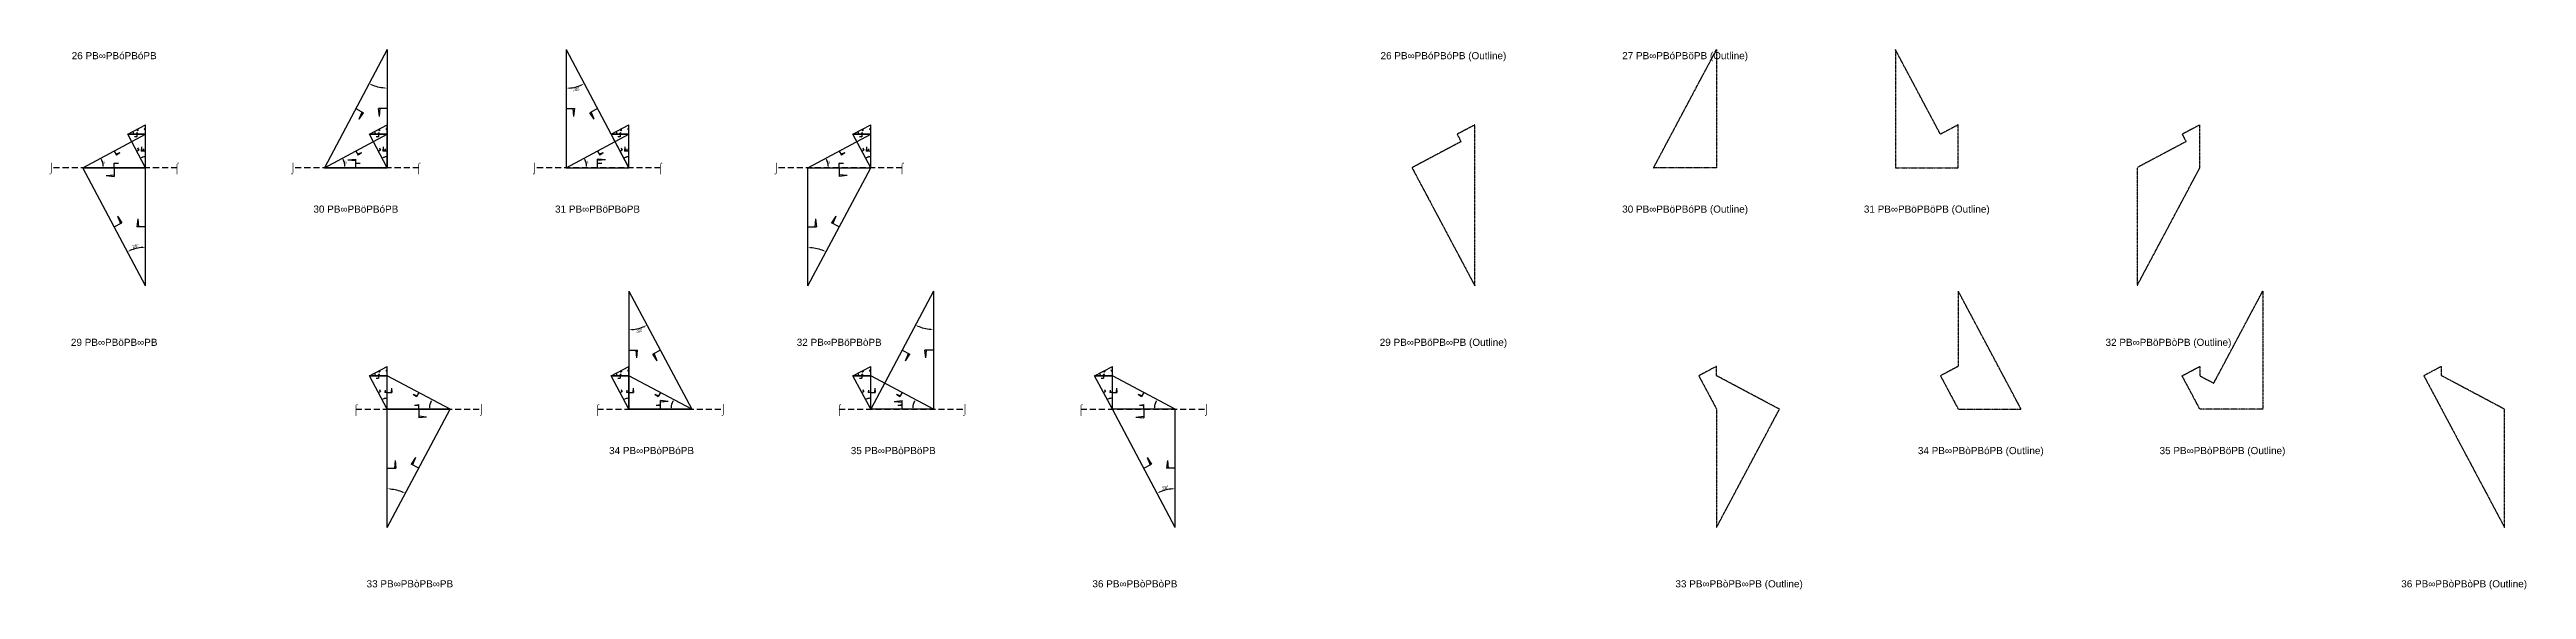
# Model space of a CAD drawing. Header units: millimetres. Extents: x 119083 to 3119777, y -5668141 to 24518.
# Drawn here: x 472584 to 2561903, y -2610202 to -2154372 of the extents above; entities that cross this region are included whole.
import ezdxf
from ezdxf.enums import TextEntityAlignment as Align

# ---------------------------------------------------------------- set-up
doc = ezdxf.new("R2010")
doc.units = ezdxf.units.MM
doc.header["$PDMODE"] = 35
doc.linetypes.add('DASHED', pattern=[19.05, 12.7, -6.35])
for name, color, linetype in [('BASE', 170, 'Continuous'), ('HYPOTENUSE', 20, 'Continuous'), ('PERPENDICULAR', 90, 'Continuous')]:
    doc.layers.add(name, color=color, linetype=linetype)
doc.styles.add('Arial', font='arial_0.ttf')
doc.dimstyles.new('ISO-25', dxfattribs={"dimtxt": 250, "dimasz": 100, "dimexe": 1.25, "dimexo": 0.625, "dimgap": 100, "dimtad": 1, "dimdec": 0, "dimtxsty": 'Arial', "dimcen": 2.5, "dimadec": 0, "dimazin": 0, "dimtfac": 1, "dimtdec": 0, "dimtmove": 0, "dimatfit": 3, "dimfxl": 1, "dimarcsym": 0})

msp = doc.modelspace()

# ---------------------------------------------------------------- texts
at = {"linetype": 'DASHED', "ltscale": 100, "style": 'Arial'}
for s, p in [('26 PB∞PBóPBóPB', (527104, -2159586)), ('26 PB∞PBóPBóPB (Outline)', (1648349, -2159586)), ('27 PB∞PBóPBöPB (Outline)', (1852211, -2159586)), ('⌡', (474047, -2254157)), ('⌠', (580161, -2254157)), ('⌡', (677910, -2254157)), ('⌠', (784024, -2254157)), ('⌡', (881773, -2254157)), ('⌠', (987887, -2254157)), ('⌡', (1085635, -2254157)), ('⌠', (1191749, -2254157)), ('30 PB∞PBöPBóPB', (730967, -2289082)), ('31 PB∞PBöPBöPB', (934830, -2289082)), ('30 PB∞PBöPBóPB (Outline)', (1852211, -2289082)), ('31 PB∞PBöPBöPB (Outline)', (2056074, -2289082)), ('29 PB∞PBöPB∞PB', (527104, -2401533)), ('32 PB∞PBöPBòPB', (1138692, -2401533)), ('29 PB∞PBöPB∞PB (Outline)', (1648349, -2401533)), ('32 PB∞PBöPBòPB (Outline)', (2259937, -2401533)), ('⌠', (730967, -2458020)), ('⌡', (837081, -2458020)), ('⌠', (934830, -2458020)), ('⌡', (1040944, -2458020)), ('⌠', (1138692, -2458020)), ('⌡', (1244806, -2458020)), ('⌠', (1342555, -2458020)), ('⌡', (1448669, -2458020)), ('34 PB∞PBòPBóPB', (980387, -2492945)), ('35 PB∞PBòPBöPB', (1184249, -2492945)), ('34 PB∞PBòPBóPB (Outline)', (2101631, -2492945)), ('35 PB∞PBòPBöPB (Outline)', (2305494, -2492945)), ('33 PB∞PBòPB∞PB', (776524, -2605396)), ('36 PB∞PBòPBòPB', (1388112, -2605396)), ('33 PB∞PBòPB∞PB (Outline)', (1897768, -2605396)), ('36 PB∞PBòPBòPB (Outline)', (2509356, -2605396))]:
    msp.add_text(s, height=6000, dxfattribs=at).set_placement(p, align=Align.MIDDLE_CENTER)

# ---------------------------------------------------------------- blocks, each defined once
blk = doc.blocks.new('*D9')
at = {"color": 0, "lineweight": -2, "ltscale": 100, "transparency": 16777216}
blk.add_arc((0, 0), 4906, 4.08845, 23.91155, dxfattribs=at)
at = {"color": 0, "ltscale": 100, "transparency": 16777216}
for points in [[(4432, 1963), (4537, 2014), (4332, 2303)], [(4952, 352), (4835, 348), (4906, 0)]]:
    blk.add_solid(points, dxfattribs=at)
at = {"layer": 'Defpoints', "color": 0, "ltscale": 100, "transparency": 16777216}
for p in [(15000, 7976), (0, 0), (0, 0), (4841, 796), (15000, 0)]:
    blk.add_point(p, dxfattribs=at)
at = {"color": 0, "ltscale": 100, "transparency": 16777216, "insert": (5055, 1260), "char_height": 400, "attachment_point": 5, "rotation": 284, "style": 'Arial'}
blk.add_mtext('28°', dxfattribs=at)
blk = doc.blocks.new('SanjoyNathGeometrifyingTrigonometryFundamentalLockedSet')
at = {"color": 242, "linetype": 'DASHED', "ltscale": 100, "true_color": 0xcd2027}
for p, q in [((7500, 3987.8), (8016.4, 3016.6)), ((8852.4, 3574.3), (7922.5, 3193.2)), ((8852.4, 3574.3), (8016.4, 3016.6))]:
    blk.add_line(p, q, dxfattribs=at)
at = {"color": 114, "linetype": 'DASHED', "ltscale": 100, "true_color": 0x139b48}
for p, q in [((14000, 4987.8), (13900, 3987.8)), ((15000, 3987.8), (13900, 3987.8)), ((14000, 4987.8), (14100, 3987.8))]:
    blk.add_line(p, q, dxfattribs=at)
at = {"color": 159, "linetype": 'DASHED', "ltscale": 100, "true_color": 0x22346e}
for p, q in [((7500, 0), (7500, 1100)), ((8500, 1000), (7500, 1100)), ((8500, 1000), (7500, 900))]:
    blk.add_line(p, q, dxfattribs=at)
at = {"layer": 'BASE'}
blk.add_line((0, 0), (15000, 0), dxfattribs=at)
at = {"layer": 'HYPOTENUSE'}
blk.add_line((0, 0), (15000, 7975.6), dxfattribs=at)
at = {"layer": 'PERPENDICULAR'}
blk.add_line((15000, 0), (15000, 7975.6), dxfattribs=at)
at = {"color": 4, "ltscale": 100}
dim = blk.add_angular_dim_2l(base=(4841, 795.6), line1=((0, 0), (15000, 0)), line2=((0, 0), (15000, 7975.6)), dimstyle='ISO-25', override={"dimtxt": 400, "dimasz": 350, "dimgap": 100}, dxfattribs=at)
dim.commit()
dim.dimension.update_dxf_attribs({"geometry": '*D9', "text_midpoint": (5055.4, 1260.5)})

# ---------------------------------------------------------------- linework, layer by layer
at = {"linetype": 'DASHED', "ltscale": 400}
for p, q in [((580161, -2254157), (474047, -2254157)), ((784024, -2254157), (677910, -2254157)), ((987887, -2254157), (881773, -2254157)), ((1191749, -2254157), (1085635, -2254157)), ((730967, -2458020), (837081, -2458020)), ((934830, -2458020), (1040944, -2458020)), ((1138692, -2458020), (1244806, -2458020)), ((1342555, -2458020), (1448669, -2458020))]:
    msp.add_line(p, q, dxfattribs=at)
at = {"linetype": 'DASHED'}
for points in [[(1878740, -2254157), (1825683, -2254157), (1878740, -2154372)], [(2082603, -2254157), (2082603, -2217971), (2067603, -2225947), (2029546, -2154372), (2029546, -2254157)], [(1674877, -2353943), (1674877, -2217971), (1659877, -2225947), (1663183, -2232164), (1621820, -2254157)], [(2233408, -2353943), (2286465, -2254157), (2286465, -2217971), (2271465, -2225947), (2274771, -2232164), (2233408, -2254157)], [(2082603, -2421834), (2067603, -2429809), (2082603, -2458020), (2135659, -2458020), (2082603, -2358234)], [(2339522, -2358234), (2339522, -2458020), (2286465, -2458020), (2271465, -2429809), (2286465, -2421834), (2286465, -2429809), (2298159, -2436027)], [(1878740, -2421834), (1863740, -2429809), (1878740, -2458020), (1878740, -2557806), (1931797, -2458020), (1878740, -2429809)], [(2490328, -2421834), (2475328, -2429809), (2543385, -2557806), (2543385, -2458020), (2490328, -2429809)]]:
    msp.add_lwpolyline(points, close=True, dxfattribs=at)

# ---------------------------------------------------------------- block references
at = {"linetype": 'DASHED', "ltscale": 100}
for p, xscale, yscale, zscale, rotation in [((757496, -2154372), -6.652377834264356, 6.652377834264356, 6.652377834264356, 90), ((908301, -2154372), 6.652377834264356, 6.652377834264356, 6.652377834264356, 270), ((553633, -2254157), 1.880726465346334, 1.880726465346334, 1.880726465346334, 90), ((757496, -2254157), 1.880726465346334, 1.880726465346334, 1.880726465346334, 90), ((961358, -2254157), 1.880726465346334, 1.880726465346334, 1.880726465346334, 90), ((1165221, -2254157), 1.880726465346334, 1.880726465346334, 1.880726465346334, 90), ((553633, -2353943), 6.652377834264356, 6.652377834264356, 6.652377834264356, 90), ((1112164, -2353943), -6.652377834264341, 6.652377834264341, 6.652377834264341, 270), ((961358, -2358234), 6.652377834264356, 6.652377834264356, 6.652377834264356, 270), ((1218278, -2358234), -6.652377834264341, 6.652377834264341, 6.652377834264341, 90), ((757496, -2458020), 1.880726465346334, 1.880726465346334, 1.880726465346334, 90), ((961358, -2458020), 1.880726465346334, 1.880726465346334, 1.880726465346334, 90), ((1165221, -2458020), 1.880726465346334, 1.880726465346334, 1.880726465346334, 90), ((1369083, -2458020), 1.880726465346334, 1.880726465346334, 1.880726465346334, 90), ((757496, -2557806), -6.652377834264356, 6.652377834264356, 6.652377834264356, 270), ((1422140, -2557806), 6.652377834264341, 6.652377834264341, 6.652377834264341, 90)]:
    msp.add_blockref('SanjoyNathGeometrifyingTrigonometryFundamentalLockedSet', p, dxfattribs=dict(at, xscale=xscale, yscale=yscale, zscale=zscale, rotation=rotation))
at = {"linetype": 'DASHED', "ltscale": 100, "yscale": 3.537132037454116, "zscale": 3.537132037454116}
for p, xscale in [((500576, -2254157), 3.537132037454116), ((704439, -2254157), 3.537132037454116), ((908301, -2254157), 3.537132037454116), ((1112164, -2254157), 3.537132037454116), ((810553, -2458020), -3.537132037454116), ((1014415, -2458020), -3.537132037454116), ((1218278, -2458020), -3.537132037454116), ((1422140, -2458020), -3.537132037454116)]:
    msp.add_blockref('SanjoyNathGeometrifyingTrigonometryFundamentalLockedSet', p, dxfattribs=dict(at, xscale=xscale))
at = {"linetype": 'DASHED'}
for p in [(538633, -2225947), (742496, -2225947), (946358, -2225947), (1150221, -2225947), (742496, -2429809), (946358, -2429809), (1150221, -2429809), (1354083, -2429809)]:
    msp.add_blockref('SanjoyNathGeometrifyingTrigonometryFundamentalLockedSet', p, dxfattribs=at)

msp.set_redraw_order([(e.dxf.handle, doc.entitydb.next_handle()) for e in msp.query("TEXT MTEXT ATTDEF DIMENSION ARC_DIMENSION")])  # texts and dimensions are drawn at this point

doc.saveas('drawing.dxf')
